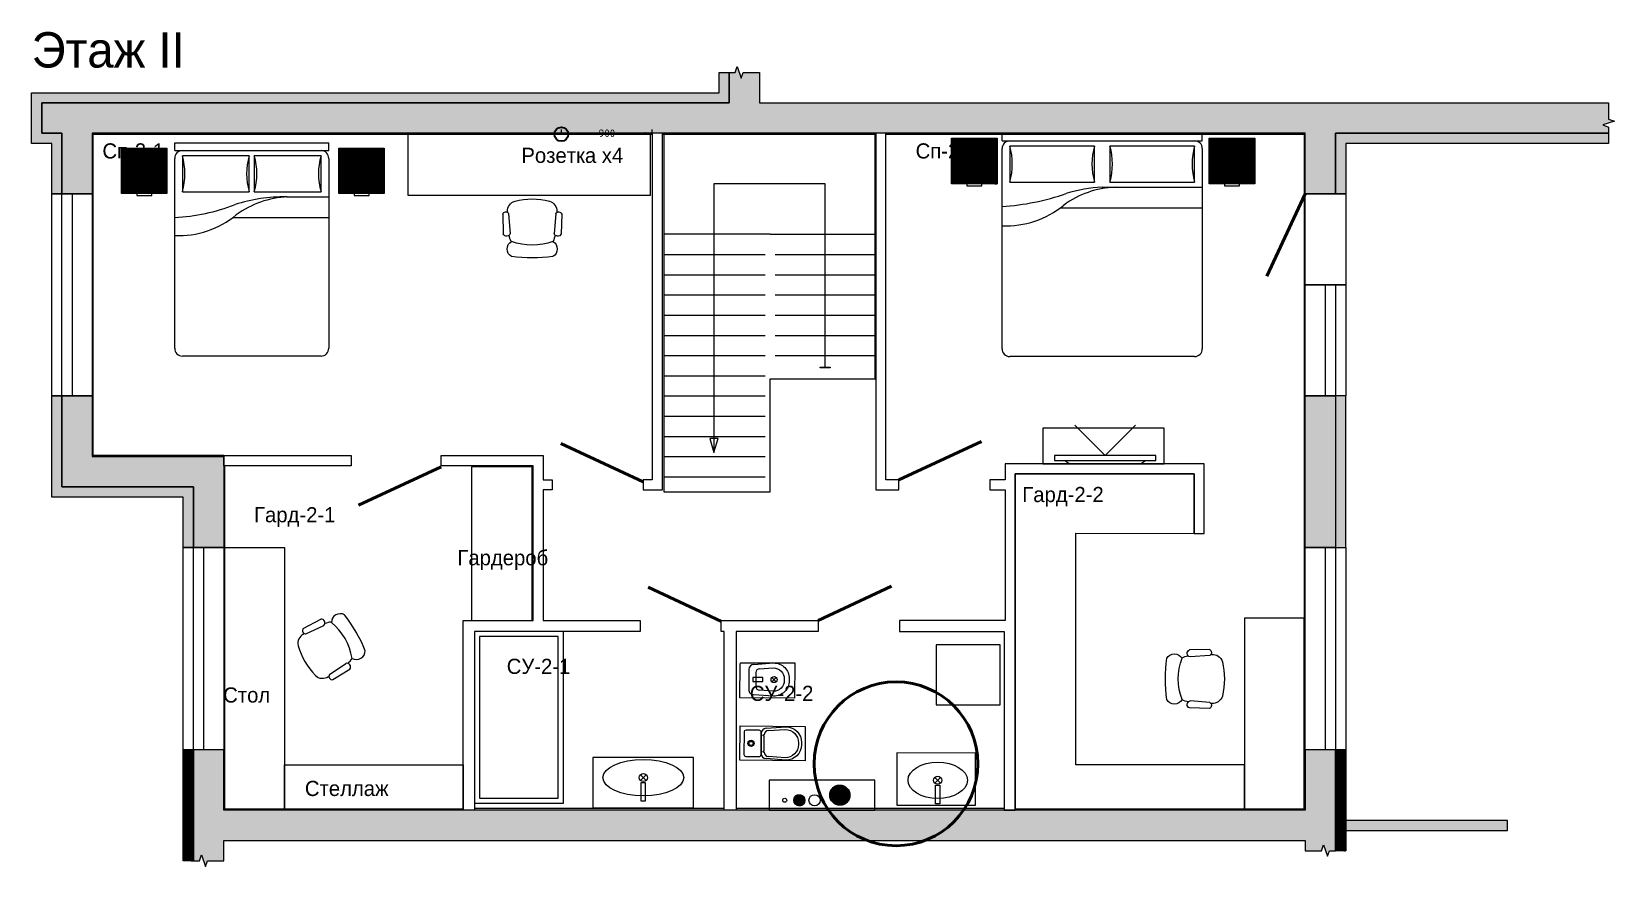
# Model space of a CAD drawing. Header units: millimetres. Extents: x -30052 to 34000, y -8800 to 31005.
# Drawn here: x -600 to 15057, y 7746 to 16005 of the extents above; entities that cross this region are included whole.
import ezdxf

# ---------------------------------------------------------------- set-up
doc = ezdxf.new("R2010")
doc.units = ezdxf.units.MM
doc.layers.get('0').update_dxf_attribs({"lineweight": 40, "true_color": 0x800000})
for name, color, linetype, lineweight, true_color in [('Вентканалы', 4, 'Continuous', 25, 0x00ffff), ('Внутренние_перегородки_штукатурка', 7, 'Continuous', 25, 0x000080), ('Вода_ГВС', 1, 'Continuous', 25, 0xff0000), ('Двери', 7, 'Continuous', 120, 0x008000), ('Канализация', 7, 'Continuous', 25, 0x808000), ('Лестница', 7, 'Continuous', 25, 0x000000), ('Мебель', 7, 'Continuous', 30, 0xa0a0a4), ('Надписи', 7, 'Continuous', 25, 0x000000), ('Наружные стены', 7, 'Continuous', 25, 0x000000), ('Наружные стены (штриховка)', 7, 'Continuous', 25, 0x000000), ('Окна', 7, 'Continuous', 25, 0x000000), ('Проёмы', 7, 'Continuous', 25, 0x000000), ('Сантехника_оборудование', 30, 'Continuous', 25, 0xff7f00), ('Технологические отверстия', 7, 'Continuous', 25, 0xa0a0a4), ('Электрика_розетки', 5, 'Continuous', 30, 0x0000ff)]:
    doc.layers.add(name, color=color, linetype=linetype, lineweight=lineweight, true_color=true_color)
doc.layers.get('Электрика_розетки').off()
doc.styles.get("Standard").update_dxf_attribs({"font": 'txt_____.ttf'})
doc.styles.add('textstyle219', font='')
doc.styles.add('textstyle220', font='')
doc.styles.add('textstyle222', font='')
doc.styles.add('textstyle223', font='')
doc.styles.add('textstyle225', font='')
doc.styles.add('textstyle226', font='')
doc.styles.add('textstyle7', font='')
doc.styles.get('textstyle219').set_extended_font_data('Comfortaa Light')
doc.styles.get('textstyle220').set_extended_font_data('Comfortaa Light')
doc.styles.get('textstyle222').set_extended_font_data('Comfortaa Light')
doc.styles.get('textstyle223').set_extended_font_data('Comfortaa Light')
doc.styles.get('textstyle225').set_extended_font_data('Comfortaa Light')
doc.styles.get('textstyle226').set_extended_font_data('Comfortaa Light')
doc.styles.get('textstyle7').set_extended_font_data('Comfortaa Light')
doc.dimstyles.get("Standard").update_dxf_attribs({"dimtxt": 2.5, "dimasz": 2.5, "dimexe": 1.25, "dimexo": 0.625, "dimtad": 1, "dimtxsty": 'Standard', "dimcen": 2.5, "dimadec": 0, "dimazin": 0, "dimtfac": 1, "dimtmove": 0, "dimatfit": 3, "dimfxl": 1, "dimarcsym": 0})
pattern_1 = [(45, (0, 0), (-0.08838834765, 0.08838834765), [])]

msp = doc.modelspace()

# ---------------------------------------------------------------- texts
at = {"layer": 'Надписи', "attachment_point": 1}
for s, insert, char_height, style in [('Этаж II', (-600, 16000), 350, 'textstyle7'), ('\\H150;Сп-2-1', (100, 14900), 100, 'textstyle222'), ('\\H150;Сп-2-2', (8145, 14900), 100, 'textstyle223'), ('{\\H1.5x;Розетка х4}', (4244.703, 14856.28855), 100, 'textstyle223'), ('\\H150;Гард-2-2', (9200, 11500), 100, 'textstyle220'), ('\\H150;Гард-2-1', (1600, 11300), 100, 'textstyle219'), ('{\\H1.5x;Гардероб}', (3611.71291, 10874.57158), 100, 'textstyle223'), ('\\H150;СУ-2-1', (4100, 9800), 100, 'textstyle225'), ('{\\H1.5x;Стол}', (1294.67016, 9516.54837), 100, 'textstyle223'), ('\\H150;СУ-2-2', (6504.74985, 9532.47486), 100, 'textstyle226'), ('{\\H1.5x;Стеллаж}', (2103.2369, 8591.56511), 100, 'textstyle223')]:
    msp.add_mtext(s, dxfattribs=dict(at, insert=insert, char_height=char_height, style=style))

# ---------------------------------------------------------------- blocks, each defined once
blk = doc.blocks.new('12PBED04')
at = {"layer": 'Мебель', "color": 0, "linetype": 'ByBlock'}
for p, q in [((0, 0), (0, 60)), ((3, 60), (0, 60)), ((3, 0), (3, 60)), ((5, 57), (5, 31)), ((19, 57), (5, 57)), ((6, 60), (80, 60)), ((19, 31), (19, 57)), ((21, 43.5), (21, 60)), ((29, 23), (29, 60)), ((83, 57), (83, 3)), ((5, 31), (19, 31)), ((19, 29), (5, 29)), ((5, 29), (5, 3)), ((19, 3), (19, 29)), ((3, 0), (0, 0)), ((5, 3), (19, 3)), ((80, 0), (6, 0))]:
    blk.add_line(p, q, dxfattribs=at)
for centre, radius, start, end in [((6, 57), 3, 90, 180), ((12, 81), 25, 253.739795, 286.260205), ((80, 57), 3, 0, 90), ((83.75, 42.6875), 62.75526, 179.258164, 197.803367), ((57.725806, 45.629032), 36.761918, 182.539782, 216.040311), ((12, 7), 25, 73.739795, 106.260205), ((12, 53), 25, 253.739795, 286.260205), ((-44.51087, -3.358696), 73.587559, 2.616012, 21.406944), ((0.75, 1.5), 35.338541, 357.56726, 39.546081), ((6, 3), 3, 180, 270), ((12, -21), 25, 73.739795, 106.260205), ((80, 3), 3, 270, 0)]:
    blk.add_arc(centre, radius, start, end, dxfattribs=at)
blk = doc.blocks.new('12PBED05')
at = {"layer": 'Мебель', "color": 0, "linetype": 'ByBlock'}
for p, q in [((0, 0), (0, 78)), ((3, 78), (0, 78)), ((3, 0), (3, 78)), ((5, 75), (5, 42)), ((19, 75), (5, 75)), ((6, 78), (84, 78)), ((19, 42), (19, 75)), ((21, 39), (21, 78)), ((29, 23), (29, 78)), ((87, 75), (87, 3)), ((5, 42), (19, 42)), ((19, 36), (5, 36)), ((5, 36), (5, 3)), ((19, 3), (19, 36)), ((3, 0), (0, 0)), ((5, 3), (19, 3)), ((84, 0), (6, 0))]:
    blk.add_line(p, q, dxfattribs=at)
for centre, radius, start, end in [((6, 75), 3, 90, 180), ((12, 99), 25, 253.739795, 286.260205), ((84, 75), 3, 0, 90), ((57.725806, 45.629032), 36.761918, 182.539782, 216.040311), ((12, 18), 25, 73.739795, 106.260205), ((80.795455, 42.454545), 59.895161, 183.306457, 196.942886), ((12, 60), 25, 253.739795, 286.260205), ((-63.583333, -5.416667), 92.242509, 3.366461, 19.253404), ((0.75, 1.5), 35.338541, 357.56726, 39.546081), ((6, 3), 3, 180, 270), ((12, -21), 25, 73.739795, 106.260205), ((84, 3), 3, 270, 0)]:
    blk.add_arc(centre, radius, start, end, dxfattribs=at)
blk = doc.blocks.new('12PSTG02')
at = {"color": 0, "linetype": 'ByBlock'}
for p, q in [((-5.882738, 11.493405), (-13.636493, 11.294805)), ((-5.73403, 9.170818), (-13.415554, 8.575543)), ((-4.996459, 9.562867), (-5.284204, 9.540568)), ((-5.882738, -11.493405), (-13.636493, -11.294805)), ((-5.73403, -9.170818), (-13.415554, -8.575543)), ((-4.996459, -9.562867), (-5.284204, -9.540568)), ((-4.996459, -9.562867), (-5.28099, -9.544821))]:
    blk.add_line(p, q, dxfattribs=at)
for centre, radius, start, end in [((39.486083, 0), 62.486083, 172.590731, 187.409269), ((-19.5, 6.311132), 3.452743, 30.392687, 149.607313), ((4.70097, 0), 22.70097, 159.208954, 200.791046), ((-12.998837, 0.943692), 7.999035, 97.334712, 116.212212), ((-13.097037, 9.970029), 1.4304, 112.156422, 257.133709), ((-6.286552, 10.301496), 1.258456, 296.04311, 71.283835), ((-4.647836, 5.578088), 4, 16.10866, 95), ((-28.187947, 0), 28.187947, 346.275006, 13.724994), ((-19.5, -6.311132), 3.452743, 210.392687, 329.607313), ((-12.998837, -1.056308), 7.999035, 243.61801, 261.904764), ((-13.097037, -9.970029), 1.4304, 102.866291, 247.843578), ((-6.286552, -10.301496), 1.258456, 288.716165, 63.95689), ((-4.647836, -5.578088), 4, 265, 343.89134)]:
    blk.add_arc(centre, radius, start, end, dxfattribs=at)
blk = doc.blocks.new('Унитаз')
at = {"layer": 'Сантехника_оборудование'}
blk.add_line((-170, -100), (-170, 100), dxfattribs=at)
for points in [[(-220, -150), (-415, -165, -0.41421356), (-570, -10), (-570, 10, -0.41421356), (-415, 165), (-220, 150)], [(-242.5, -127.5), (-408.25, -140.25, -0.41421356), (-540, -8.5), (-540, 8.5, -0.41421356), (-408.25, 140.25), (-242.5, 127.5)]]:
    blk.add_lwpolyline(points, format="xyb", dxfattribs=at)
blk.add_lwpolyline([(-200, 85), (-190, 85), (-190, 75), (-200, 75), (-200, -75), (-190, -75), (-190, -85), (-200, -85)], dxfattribs=at)
blk.add_lwpolyline([(-170, -100), (-170, -110, 0.41421356), (-150, -130), (-20, -130, 0.41421356), (0, -110), (0, 110, 0.41421356), (-20, 130), (-150, 130, 0.41421356), (-170, 110), (-170, 100)], format="xyb", close=True, dxfattribs=at)
for radius in [30, 20]:
    blk.add_circle((-70, 0), radius, dxfattribs=at)
for centre, radius, start, end in [((-242.5, 85), 42.5, 0, 90), ((-220, 100), 50, 0, 90), ((-242.5, -85), 42.5, 270, 0), ((-220, -100), 50, 270, 0)]:
    blk.add_arc(centre, radius, start, end, dxfattribs=at)
blk = doc.blocks.new('ТВ')
at = {"layer": 'Мебель'}
for points in [[(-400, -30), (-350, 0), (350, 0), (400, -30)], [(-300, -380), (0, -80), (300, -380)]]:
    blk.add_lwpolyline(points, dxfattribs=at)
blk.add_lwpolyline([(-500, -80), (-500, -30), (500, -30), (500, -80)], close=True, dxfattribs=at)
blk = doc.blocks.new('Тумбочка')
at = {"layer": 'Мебель'}
h = blk.add_hatch(dxfattribs=at)
h.set_pattern_fill('CROSS', color=256, scale=15, style=0)
h.set_pattern_definition(pattern_1)
h.paths.add_polyline_path([(225, 0), (225, -450), (-225, -450), (-225, 0)])
blk.add_lwpolyline([(225, 0), (225, -450), (-225, -450), (-225, 0)], close=True, dxfattribs=at)
blk.add_lwpolyline([(-75, -450), (-75, -470), (75, -470), (75, -450)], dxfattribs=at)
blk = doc.blocks.new('Биде')
at = {"layer": 'Сантехника_оборудование'}
for p, q in [((-21, 271), (21, 229)), ((-21, 229), (21, 271)), ((-100, 0), (100, 0)), ((-70, 70), (70, 70))]:
    blk.add_line(p, q, dxfattribs=at)
for points in [[(-150, 50), (-165, 245, -0.414214), (-10, 400), (10, 400, -0.414214), (165, 245), (150, 50)], [(-105, 105), (-116, 242, -0.414214), (-7, 350), (7, 350, -0.414214), (116, 242), (105, 105)]]:
    blk.add_lwpolyline(points, format="xyb", dxfattribs=at)
blk.add_lwpolyline([(-20, 40), (20, 40), (20, 140), (-20, 140)], close=True, dxfattribs=at)
blk.add_circle((0, 250), 30, dxfattribs=at)
for centre, radius, start, end in [((-100, 50), 50, 180, 270), ((-70, 105), 35, 180, 270), ((70, 105), 35, 270, 0), ((100, 50), 50, 270, 0)]:
    blk.add_arc(centre, radius, start, end, dxfattribs=at)
blk = doc.blocks.new('*D304')
at = {"color": 0, "linetype": 'Continuous', "lineweight": -2, "transparency": 16777216}
for p, q in [((4640, 15009), (4640, 15038)), ((5540, 15009), (5540, 15038)), ((4715, 15000), (4983, 15000)), ((5465, 15000), (5197, 15000))]:
    blk.add_line(p, q, dxfattribs=at)
at = {"color": 0, "linetype": 'Continuous', "transparency": 16777216}
for points in [[(4715, 15012), (4715, 14988), (4640, 15000)], [(5465, 15012), (5465, 14988), (5540, 15000)]]:
    blk.add_solid(points, dxfattribs=at)
at = {"layer": 'Defpoints', "color": 0, "linetype": 'Continuous', "transparency": 16777216}
for p in [(4640, 14990), (5540, 15000), (5540, 14990)]:
    blk.add_point(p, dxfattribs=at)
at = {"color": 0, "linetype": 'Continuous', "transparency": 16777216, "insert": (5090, 15000), "char_height": 75, "attachment_point": 5}
blk.add_mtext('\\A1;900', dxfattribs=at)

# ---------------------------------------------------------------- dimensions: what is measured, and where the dimension line sits
at = {"linetype": 'Continuous'}
dim = msp.add_aligned_dim(p1=(4640, 14990), p2=(5540, 14990), distance=10, dimstyle='Standard', override={"dimscale": 30, "dimtad": 0, "dimtih": 1, "dimtoh": 1, "dimdec": 4, "dimcen": 0.09, "dimadec": 3, "dimazin": 2, "dimtdec": 4, "dimtofl": 0, "dimtolj": 1, "dimtzin": 0}, dxfattribs=at)
dim.commit()
dim.dimension.update_dxf_attribs({"geometry": '*D304', "text_midpoint": (5090, 15000)})

# ---------------------------------------------------------------- hatches: boundary and pattern name
at = {"layer": 'Вентканалы'}
h = msp.add_hatch(dxfattribs=at)
h.set_pattern_fill('ANSI31', color=256, scale=15, angle=90, style=0)
h.set_pattern_definition(pattern_1)
edge = h.paths.add_edge_path()
edge.add_arc((6995, 8400), 55, 0, 360)
h = msp.add_hatch(dxfattribs=at)
h.set_pattern_fill('ANSI31', color=256, scale=15, angle=90, style=0)
h.set_pattern_definition(pattern_1)
edge = h.paths.add_edge_path()
edge.add_arc((7395, 8450), 100, 0, 360)
at = {"layer": 'Мебель'}
h = msp.add_hatch(dxfattribs=at)
h.set_pattern_fill('CROSS', color=256, scale=15, style=0)
h.set_pattern_definition(pattern_1)
h.paths.add_polyline_path([(8950, 14950), (8950, 14500), (8500, 14500), (8500, 14950)])
h = msp.add_hatch(dxfattribs=at)
h.set_pattern_fill('CROSS', color=256, scale=15, style=0)
h.set_pattern_definition(pattern_1)
h.paths.add_polyline_path([(11500, 14950), (11500, 14500), (11050, 14500), (11050, 14950)])
h = msp.add_hatch(dxfattribs=at)
h.set_pattern_fill('CROSS', color=256, scale=15, style=0)
h.set_pattern_definition([(45, (-2611.0961, -96.28481), (-0.0883883476, 0.0883883476), [])])
h.paths.add_polyline_path([(2888.9039, 14853.71519), (2888.9039, 14403.71519), (2438.9039, 14403.71519), (2438.9039, 14853.71519)])
at = {"layer": 'Наружные стены (штриховка)'}
h = msp.add_hatch(dxfattribs=at)
h.set_pattern_fill('ANSI31', color=256, scale=7.5, angle=15, style=0)
h.set_pattern_definition(pattern_1)
h.paths.add_polyline_path([(-300, 14400), (-300, 15000), (-500, 15000), (-500, 15300), (6300, 15300), (6300, 15600), (6360, 15600), (6380.83756, 15660), (6419.16244, 15545.66288), (6440, 15600), (6600, 15600), (6600, 15300), (15000, 15300), (15000, 15140), (15057.16856, 15120), (14942.83144, 15081.67513), (15000, 15060), (15000, 15000), (12300, 15000), (12300, 14400), (12000, 14400), (12000, 15000), (0, 15000), (0, 14400)])
h = msp.add_hatch(dxfattribs=at)
h.set_pattern_fill('ANSI31', color=256, scale=5, angle=30, style=0)
h.set_pattern_definition(pattern_1)
h.paths.add_polyline_path([(-400, 14400), (-400, 14900), (-600, 14900), (-600, 15400), (6200, 15400), (6200, 15600), (6300, 15600), (6300, 15300), (-500, 15300), (-500, 15000), (-300, 15000), (-300, 14400)])
h = msp.add_hatch(dxfattribs=at)
h.set_pattern_fill('ANSI31', color=256, scale=5, angle=30, style=0)
h.set_pattern_definition(pattern_1)
h.paths.add_polyline_path([(12400, 14400), (12300, 14400), (12300, 15000), (15000, 15000), (15000, 14900), (12400, 14900)])
h = msp.add_hatch(dxfattribs=at)
h.set_pattern_fill('ANSI31', color=256, scale=5, angle=30, style=0)
h.set_pattern_definition(pattern_1)
h.paths.add_polyline_path([(-400, 12400), (-300, 12400), (-300, 11500), (1000, 11500), (1000, 10900), (900, 10900), (900, 11400), (-400, 11400)])
h = msp.add_hatch(dxfattribs=at)
h.set_pattern_fill('ANSI31', color=256, scale=7.5, angle=15, style=0)
h.set_pattern_definition(pattern_1)
h.paths.add_polyline_path([(-300, 12400), (0, 12400), (0, 11800), (1300, 11800), (1300, 10900), (1000, 10900), (1000, 11500), (-300, 11500), (-300, 12400), (0, 12400)])
h = msp.add_hatch(dxfattribs=at)
h.set_pattern_fill('ANSI31', color=256, scale=7.5, angle=15, style=0)
h.set_pattern_definition(pattern_1)
h.paths.add_polyline_path([(12000, 12400), (12300, 12400), (12300, 10900), (12000, 10900)])
h = msp.add_hatch(dxfattribs=at)
h.set_pattern_fill('ANSI31', color=256, scale=5, angle=30, style=0)
h.set_pattern_definition(pattern_1)
h.paths.add_polyline_path([(12400, 12400), (12300, 12400), (12300, 10900), (12400, 10900)])
h = msp.add_hatch(dxfattribs=at)
h.set_pattern_fill('ANSI31', color=256, scale=5, angle=30, style=0)
h.set_pattern_definition(pattern_1)
h.paths.add_polyline_path([(900, 8900), (1000, 8900), (1000, 7800), (900, 7800)])
h = msp.add_hatch(dxfattribs=at)
h.set_pattern_fill('ANSI31', color=256, scale=7.5, angle=15, style=0)
h.set_pattern_definition(pattern_1)
h.paths.add_polyline_path([(11999.375, 8900), (12000, 8300), (1300, 8300), (1300, 8900), (1000, 8900), (1000, 7800), (1060, 7800), (1080, 7860), (1118.32487, 7745.66288), (1140, 7800), (1300, 7800), (1300, 8000), (12000, 8000), (12000, 7900), (12160, 7900), (12180, 7960), (12218.32487, 7845.66288), (12240, 7900), (12300, 7900), (12300, 8900)])
h = msp.add_hatch(dxfattribs=at)
h.set_pattern_fill('ANSI31', color=256, scale=5, angle=30, style=0)
h.set_pattern_definition(pattern_1)
h.paths.add_polyline_path([(12300, 7900), (12300, 8900), (12400, 8900), (12400, 7900)])
h = msp.add_hatch(dxfattribs=at)
h.set_pattern_fill('ANSI31', color=256, scale=10, angle=15, style=0)
h.set_pattern_definition(pattern_1)
h.paths.add_polyline_path([(12400, 8100), (14000, 8100), (14000, 8200), (12400, 8200)])

# ---------------------------------------------------------------- linework, layer by layer
at = {"linetype": 'Continuous'}
msp.add_circle((4640, 14990), 69.05225, dxfattribs=at)
at = {"linetype": 'Continuous', "lineweight": 100}
msp.add_circle((7951.1703, 8760.29325), 810.54601, dxfattribs=at)
at = {"layer": 'Вентканалы'}
for centre, radius in [((6995, 8400), 55), ((7395, 8450), 100)]:
    msp.add_circle(centre, radius, dxfattribs=at)
at = {"layer": 'Внутренние_перегородки_штукатурка'}
for points in [[(1300, 11810), (10, 11810), (10, 14990), (5540, 14990)], [(5640, 14990), (7750, 14990)], [(7850, 14990), (11990, 14990), (11990, 8320), (11990, 8310), (9130, 8310)], [(3670, 8310), (1310, 8310), (1310, 11710)], [(3780, 8320), (6250, 8320)], [(6370, 8320), (9020, 8320)]]:
    msp.add_lwpolyline(points, dxfattribs=at)
for points in [[(5540, 15000), (5540, 11570), (5450, 11570), (5450, 11470), (5640, 11470), (5640, 15000)], [(7750, 15000), (7750, 11470), (7980, 11470), (7980, 11570), (7850, 11570), (7850, 15000)], [(1300, 11810), (2560, 11810), (2560, 11710), (1300, 11710)], [(3670, 8300), (3670, 10180), (4360, 10180), (4360, 11710), (3450, 11710), (3450, 11810), (4460, 11810), (4460, 11570), (4550, 11570), (4550, 11470), (4460, 11470), (4460, 10180), (5420, 10180), (5420, 10070), (3780, 10070), (3780, 8300)], [(9130, 8300), (9130, 11630), (10900, 11630), (10900, 11040), (11000, 11040), (11000, 11730), (9030, 11730), (9030, 11570), (8880, 11570), (8880, 11470), (9030, 11470), (9030, 10180), (7985, 10180), (7985, 10070), (9020, 10070), (9020, 8300)], [(6250, 8300), (6250, 10070), (6220, 10070), (6220, 10180), (7180, 10180), (7180, 10070), (6370, 10070), (6370, 8300)]]:
    msp.add_lwpolyline(points, close=True, dxfattribs=at)
at = {"layer": 'Вода_ГВС'}
msp.add_circle((6850, 8400), 20.09975, dxfattribs=at)
at = {"layer": 'Двери'}
for p, q in [((12000, 14400), (11619.64356, 13584.32299)), ((4634.32299, 11930.35644), (5450, 11550)), ((7980, 11570), (8795.67701, 11950.35644)), ((2634.32299, 11319.64356), (3450, 11700)), ((5499.95377, 10508.09461), (6225, 10170)), ((7180, 10180), (7905.04623, 10518.09461))]:
    msp.add_line(p, q, dxfattribs=at)
at = {"layer": 'Канализация'}
msp.add_circle((7145, 8400), 55, dxfattribs=at)
at = {"layer": 'Лестница'}
for p, q in [((6705, 14000), (5655, 14000)), ((6705, 14000), (7745, 14000)), ((5655, 13800), (6655, 13800)), ((6755, 13800), (7745, 13800)), ((5655, 13600), (6655, 13600)), ((6755, 13600), (7745, 13600)), ((5655, 13400), (6655, 13400)), ((6755, 13400), (7745, 13400)), ((5655, 13200), (6655, 13200)), ((6755, 13200), (7745, 13200)), ((5655, 13000), (6655, 13000)), ((6755, 13000), (7745, 13000)), ((5655, 12800), (6655, 12800)), ((6755, 12800), (7745, 12800)), ((5655, 12600), (6655, 12600)), ((5655, 12400), (6655, 12400)), ((5655, 12200), (6655, 12200)), ((5655, 12000), (6655, 12000)), ((5655, 11800), (6655, 11800)), ((5655, 11600), (6655, 11600))]:
    msp.add_line(p, q, dxfattribs=at)
msp.add_lwpolyline([(5655, 15000), (5655, 11450), (6705, 11450), (6705, 12570), (7745, 12570), (7745, 15000)], close=True, dxfattribs=at)
msp.add_lwpolyline([(7250, 12685), (7300, 12685), (7300, 12680), (7200, 12680), (7200, 12685), (7250, 12685), (7250, 14500), (6150, 14500), (6150, 11840), (6190, 11980), (6110, 11980), (6150, 11840)], dxfattribs=at)
at = {"layer": 'Мебель'}
for points in [[(3121.57954, 14985.94391), (3121.57954, 14385.94391), (5521.57954, 14385.94391), (5521.57954, 14985.94391)], [(8950, 14950), (8950, 14500), (8500, 14500), (8500, 14950)], [(11500, 14950), (11500, 14500), (11050, 14500), (11050, 14950)], [(2888.9039, 14853.71519), (2888.9039, 14403.71519), (2438.9039, 14403.71519), (2438.9039, 14853.71519)], [(9403.08005, 12081.74589), (9403.08005, 11730), (10603.08005, 11730), (10603.08005, 12081.74589)], [(10900, 11630), (9130, 11630), (9130, 8310), (11400, 8310), (11400, 8750), (9730, 8750), (9730, 11041.05659), (10900, 11040)], [(1310, 8310), (1310, 10900), (1900, 10900), (1900, 8310)], [(11990, 10200), (11400, 10200), (11400, 8310), (11990, 8310)], [(8346.83611, 9938.84213), (8346.86112, 9342.84213), (8982.83611, 9342.84213), (8982.83611, 9938.84213)]]:
    msp.add_lwpolyline(points, close=True, dxfattribs=at)
for points in [[(8650, 14500), (8650, 14480), (8800, 14480), (8800, 14500)], [(11200, 14500), (11200, 14480), (11350, 14480), (11350, 14500)], [(2588.9039, 14403.71519), (2588.9039, 14383.71519), (2738.9039, 14383.71519), (2738.9039, 14403.71519)]]:
    msp.add_lwpolyline(points, dxfattribs=at)
at = {"layer": 'Мебель', "linetype": 'Continuous'}
for points in [[(4350, 11700), (3750, 11700), (3750, 10180), (4350, 10180), (4350, 11700)], [(1900, 8750), (3670, 8750), (3670, 8310), (1900, 8310), (1900, 8750)]]:
    msp.add_lwpolyline(points, dxfattribs=at)
at = {"layer": 'Наружные стены'}
for points in [[(-300, 14400), (-300, 15000), (-500, 15000), (-500, 15300), (6300, 15300), (6300, 15600), (6360, 15600), (6380.83756, 15660), (6419.16244, 15545.66288), (6440, 15600), (6600, 15600), (6600, 15300), (15000, 15300), (15000, 15140), (15057.16856, 15120), (14942.83144, 15081.67513), (15000, 15060), (15000, 15000), (12300, 15000), (12300, 14400), (12000, 14400), (12000, 15000), (0, 15000), (0, 14400)], [(-400, 14400), (-400, 14900), (-600, 14900), (-600, 15400), (6200, 15400), (6200, 15600), (6300, 15600), (6300, 15300), (-500, 15300), (-500, 15000), (-300, 15000), (-300, 14400)], [(-300, 12400), (0, 12400), (0, 11800), (1300, 11800), (1300, 10900), (1000, 10900), (1000, 11500), (-300, 11500), (-300, 12400), (0, 12400)], [(12400, 8100), (14000, 8100), (14000, 8200), (12400, 8200)]]:
    msp.add_lwpolyline(points, close=True, dxfattribs=at)
for points in [[(12400, 14400), (12300, 14400), (12300, 15000), (15000, 15000), (15000, 14900), (12400, 14900), (12400, 14400)], [(-400, 12400), (-300, 12400), (-300, 11500), (1000, 11500), (1000, 10900), (900, 10900), (900, 11400), (-400, 11400), (-400, 12400)], [(12000, 12400), (12300, 12400), (12300, 10900), (12000, 10900), (12000, 12400)], [(12400, 12400), (12300, 12400), (12300, 10900), (12400, 10900), (12400, 12400)], [(900, 8900), (1000, 8900), (1000, 7800), (900, 7800), (900, 8900)], [(11999.375, 8900), (12000, 8300), (1300, 8300), (1300, 8900), (1000, 8900), (1000, 7800), (1060, 7800), (1080, 7860), (1118.32487, 7745.66288), (1140, 7800), (1300, 7800), (1300, 8000), (12000, 8000), (12000, 7900), (12160, 7900), (12180, 7960), (12218.32487, 7845.66288), (12240, 7900), (12300, 7900), (12300, 8900), (11999.375, 8900)], [(12300, 7900), (12300, 8900), (12400, 8900), (12400, 7900), (12300, 7900)]]:
    msp.add_lwpolyline(points, dxfattribs=at)
at = {"layer": 'Окна'}
for points in [[(-300, 14400), (-200, 14400), (-200, 12400), (-300, 12400), (-300, 14400)], [(12200, 13500), (12300, 13500), (12300, 12400), (12200, 12400), (12200, 13500)], [(1000, 10900), (1100, 10900), (1100, 8900), (1000, 8900), (1000, 10900)], [(12200, 10900), (12300, 10900), (12300, 8900), (12200, 8900), (12200, 10900)]]:
    msp.add_lwpolyline(points, dxfattribs=at)
at = {"layer": 'Проёмы'}
for points in [[(-400, 14400), (0, 14400), (0, 12400), (-400, 12400), (-400, 14400)], [(12000, 13500), (12400, 13500), (12400, 12400), (12000, 12400), (12000, 13500)], [(900, 10900), (1300, 10900), (1300, 8900), (900, 8900), (900, 10900)], [(12000, 10900), (12400, 10900), (12400, 8900), (12000, 8900), (12000, 10900)]]:
    msp.add_lwpolyline(points, dxfattribs=at)
msp.add_lwpolyline([(12000, 14400), (12400, 14400), (12400, 13500), (12000, 13500)], close=True, dxfattribs=at)
at = {"layer": 'Сантехника_оборудование'}
for p, q in [((5422.55265, 8595.74156), (5479.12119, 8652.3101)), ((5422.55265, 8652.3101), (5479.12119, 8595.74156)), ((8334.87284, 8569.14901), (8391.44138, 8625.71755)), ((8334.87284, 8625.71755), (8391.44138, 8569.14901))]:
    msp.add_line(p, q, dxfattribs=at)
for points in [[(3780, 10070), (3780, 8370), (4660, 8370), (4660, 10070)], [(3830, 10020), (3830, 8420), (4610, 8420), (4610, 10020)], [(5945.83692, 8324.02583), (5945.83692, 8824.02583), (4950.83692, 8824.02583), (4950.83692, 8324.02583)], [(8737.32766, 8352.38717), (8737.32766, 8865.89186), (7958.27336, 8870.32145), (7958.27336, 8352.38717)], [(5430.83692, 8392.02583), (5430.83692, 8574.02583), (5470.83692, 8574.02583), (5470.83692, 8392.02583)], [(8343.15711, 8365.43328), (8343.15711, 8547.43328), (8383.15711, 8547.43328), (8383.15711, 8365.43328)]]:
    msp.add_lwpolyline(points, close=True, dxfattribs=at)
at = {"layer": 'Сантехника_оборудование', "linetype": 'Continuous'}
for points in [[(6408.498, 9760.80471), (6948.4955, 9759.16355), (6947.43482, 9410.16516), (6407.43732, 9411.80632), (6408.47064, 9751.80475)], [(6408.47526, 9135.12185), (7053.46268, 9131.09229), (7051.33857, 8791.09893), (6406.35116, 8795.12848), (6408.47526, 9135.12185)]]:
    msp.add_lwpolyline(points, dxfattribs=at)
at = {"layer": 'Сантехника_оборудование'}
for centre in [(5450.83692, 8624.02583), (8363.15711, 8597.43328)]:
    msp.add_circle(centre, 40, dxfattribs=at)
for centre, major_axis, ratio in [((5450.83692, 8624.02583), (400, 0), 0.45), ((8363.15711, 8597.43328), (293.29498, 0), 0.6137166164)]:
    msp.add_ellipse(centre, major_axis=major_axis, ratio=ratio, dxfattribs=at)
at = {"layer": 'Технологические отверстия'}
msp.add_lwpolyline([(7740, 8300), (7740, 8600), (6695, 8600), (6695, 8300)], close=True, dxfattribs=at)

# ---------------------------------------------------------------- block references
at = {"layer": 'Мебель', "xscale": 25.4}
for name, p, yscale, rotation in [('12PBED04', (814.9039, 14903.71519), 25.4, 270), ('12PBED05', (9000, 15000), 25.4, 270), ('12PSTG02', (4351.70619, 14349.69979), -25.4, 90.00000000000001), ('12PSTG02', (2104.05319, 9771.4), 25.4, 210)]:
    msp.add_blockref(name, p, dxfattribs=dict(at, yscale=yscale, rotation=rotation))
at = {"layer": 'Мебель'}
msp.add_blockref('Тумбочка', (513.9039, 14853.71519), dxfattribs=at)
at = {"layer": 'Мебель', "yscale": -1}
msp.add_blockref('ТВ', (10020, 11730), dxfattribs=at)
at = {"layer": 'Мебель', "xscale": 25.4, "yscale": -25.4}
msp.add_blockref('12PSTG02', (11200, 9600), dxfattribs=at)
at = {"layer": 'Сантехника_оборудование', "rotation": 179.6420494699173}
msp.add_blockref('Унитаз', (6446.55778, 8963.12858), dxfattribs=at)
at = {"layer": 'Электрика_розетки', "rotation": 269.8258667191338}
msp.add_blockref('Биде', (6494.88777, 9594.41425), dxfattribs=at)

msp.set_redraw_order([(e.dxf.handle, doc.entitydb.next_handle()) for e in msp.query("TEXT MTEXT ATTDEF DIMENSION ARC_DIMENSION")])  # texts and dimensions are drawn at this point

doc.saveas('drawing.dxf')
